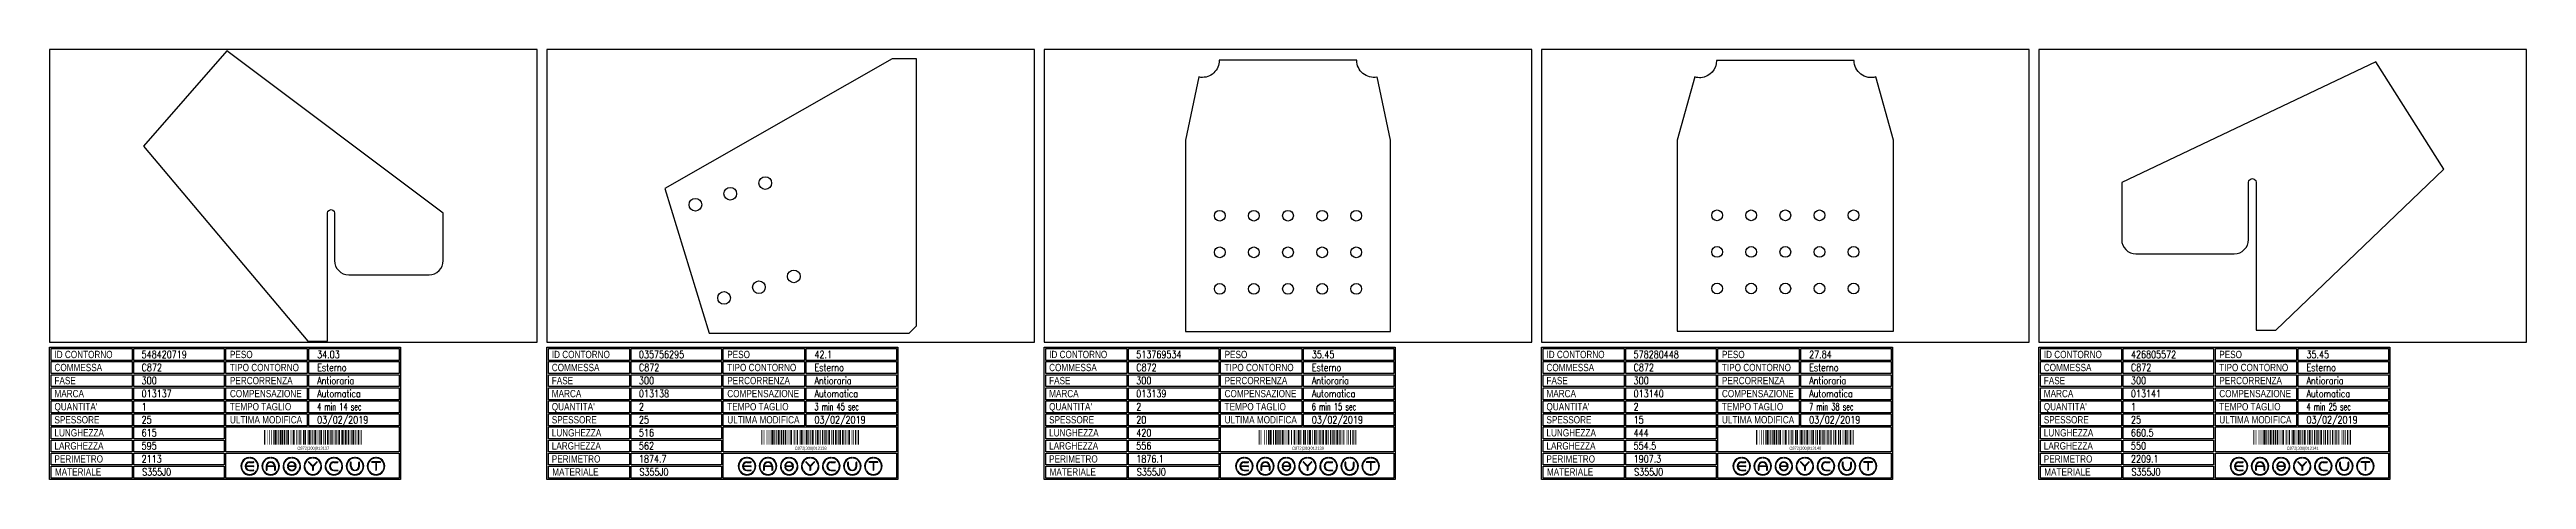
# Model space of a CAD drawing. Header units: millimetres. Extents: x 10000 to 53102, y 10000 to 35064.
# Drawn here: x 10000 to 15080, y 20368 to 21249 of the extents above; entities that cross this region are included whole.
import ezdxf
from ezdxf.enums import TextEntityAlignment as Align

# ---------------------------------------------------------------- set-up
doc = ezdxf.new("R2010")
doc.units = ezdxf.units.MM
doc.styles.add('EasyCutStyle', font='romans.shx', dxfattribs={"width": 0.8})
doc.styles.add('EasyCutStyle1', font='arial.ttf', dxfattribs={"width": 0.8})

# ---------------------------------------------------------------- blocks, each defined once
blk = doc.blocks.new('BlockShape01')
at = {"color": 253}
blk.add_lwpolyline([(0, 0), (720, 0), (720, -271), (0, -271)], close=True, dxfattribs=at)
at = {"color": 2}
for points in [[(3, -2.9), (169.3, -2.9), (169.3, -27.3), (3, -27.3)], [(3, -2.9), (169.3, -2.9), (169.3, -27.3), (3, -27.3)], [(3, -29.6), (169.3, -29.6), (169.3, -54), (3, -54)], [(361.9, -2.9), (528.3, -2.9), (528.3, -27.3), (361.9, -27.3)], [(361.9, -29.6), (528.3, -29.6), (528.3, -54), (361.9, -54)], [(3, -56.4), (169.3, -56.4), (169.3, -80.8), (3, -80.8)], [(3, -83.1), (169.3, -83.1), (169.3, -107.6), (3, -107.6)], [(361.9, -56.4), (528.3, -56.4), (528.3, -80.8), (361.9, -80.8)], [(361.9, -83.1), (528.3, -83.1), (528.3, -107.6), (361.9, -107.6)], [(3, -109.9), (169.3, -109.9), (169.3, -134.3), (3, -134.3)], [(3, -136.7), (169.3, -136.7), (169.3, -161.1), (3, -161.1)], [(361.9, -109.9), (528.3, -109.9), (528.3, -134.3), (361.9, -134.3)], [(361.9, -136.7), (528.3, -136.7), (528.3, -161.1), (361.9, -161.1)], [(3, -163.4), (169.3, -163.4), (169.3, -187.9), (3, -187.9)], [(3, -190.2), (169.3, -190.2), (169.3, -214.6), (3, -214.6)], [(3, -217), (169.3, -217), (169.3, -241.4), (3, -241.4)], [(3, -243.7), (169.3, -243.7), (169.3, -268.1), (3, -268.1)]]:
    blk.add_lwpolyline(points, close=True, dxfattribs=at)
at = {"color": 1}
for points in [[(172.7, -2.9), (358.1, -2.9), (358.1, -27.3), (172.7, -27.3)], [(172.7, -29.6), (358.1, -29.6), (358.1, -54), (172.7, -54)], [(531.6, -2.9), (717, -2.9), (717, -27.3), (531.6, -27.3)], [(531.6, -29.6), (717, -29.6), (717, -54), (531.6, -54)], [(172.7, -56.4), (358.1, -56.4), (358.1, -80.8), (172.7, -80.8)], [(172.7, -83.1), (358.1, -83.1), (358.1, -107.6), (172.7, -107.6)], [(531.6, -56.4), (717, -56.4), (717, -80.8), (531.6, -80.8)], [(531.6, -83.1), (717, -83.1), (717, -107.6), (531.6, -107.6)], [(172.7, -109.9), (358.1, -109.9), (358.1, -134.3), (172.7, -134.3)], [(172.7, -136.7), (358.1, -136.7), (358.1, -161.1), (172.7, -161.1)], [(531.6, -109.9), (717, -109.9), (717, -134.3), (531.6, -134.3)], [(531.6, -136.7), (717, -136.7), (717, -161.1), (531.6, -161.1)], [(172.7, -163.4), (358.1, -163.4), (358.1, -187.9), (172.7, -187.9)], [(172.7, -190.2), (358.1, -190.2), (358.1, -214.6), (172.7, -214.6)], [(361.9, -163.4), (717, -163.4), (717, -214.6), (361.9, -214.6)], [(172.7, -217), (358.1, -217), (358.1, -241.4), (172.7, -241.4)], [(172.7, -243.7), (358.1, -243.7), (358.1, -268.1), (172.7, -268.1)], [(361.9, -217), (717, -217), (717, -268.1), (361.9, -268.1)]]:
    blk.add_lwpolyline(points, close=True, dxfattribs=at)
at = {"color": 161, "style": 'EasyCutStyle1', "width": 0.8}
for s, p in [('COMMESSA', (10.1, -49.1)), ('ID CONTORNO', (10.1, -22.4)), ('TIPO CONTORNO', (370, -49.1)), ('PESO', (370, -22.4)), ('FASE', (10.1, -75.9)), ('MARCA', (10.1, -102.6)), ('COMPENSAZIONE', (370, -102.6)), ('PERCORRENZA', (370, -75.9)), ("QUANTITA'", (10.1, -129.4)), ('SPESSORE', (10.1, -156.2)), ('TEMPO TAGLIO', (370, -129.4)), ('ULTIMA MODIFICA', (370, -156.2)), ('LUNGHEZZA', (10.1, -182.9)), ('LARGHEZZA', (10.1, -209.7)), ('PERIMETRO', (10.1, -236.5)), ('MATERIALE', (11, -263.2))]:
    blk.add_text(s, height=15, dxfattribs=at).set_placement(p)
at = {"style": 'EasyCutStyle'}
for tag, p, width in [('ORDERSHAPE', (188.9, -49.1), 0.8), ('IDSHAPE', (188.9, -22.4), 0.8), ('TYPESHAPE', (548.8, -49.1), 0.8), ('WEIGTHSHAPE', (548.8, -22.4), 0.8), ('PHASESHAPE', (188.9, -75.9), 0.8), ('MKSHAPE', (188.9, -102.6), 0.8), ('JOUSHAPE', (548.8, -75.9), 0.8), ('COMPSHAPE', (548.8, -102.6), 0.8), ('TKSHAPE', (188.9, -156.2), 0.8), ('QTASHAPE', (188.9, -129.4), 0.8), ('TIMECUTSHAPE', (548.8, -129.4), 0.65), ('LASTMODIFYSHAPE', (548.8, -156.2), 0.8), ('LENGTHSHAPE', (188.9, -182.9), 0.8), ('HEIGHTSHAPE', (188.9, -209.7), 0.8), ('PERIMETERSHAPE', (188.9, -236.5), 0.8), ('MATSHAPE', (189.8, -263.2), 0.8)]:
    blk.add_attdef(tag, p, '', height=15, dxfattribs=dict(at, width=width))
blk = doc.blocks.new('Logo')
for color, points in [(140, [(-144.9, -7.2, -1), (-145.9, -7.6, -0.520567), (-131.2, 17.9, -1), (-131.1, 16.9, 0.520567)]), (256, [(-121.7, 0.5), (-137.5, 0.5, -0.394366), (-129.6, 7.9), (-121.7, 7.9, 1), (-121.7, 9), (-129.6, 9, 1), (-129.6, -9), (-121.7, -9, 1), (-121.7, -7.9), (-129.6, -7.9, -0.394366), (-137.5, -0.5), (-121.7, -0.5, 1)]), (140, [(-114.3, -7.2, 1), (-113.3, -7.6, 0.520567), (-128, 17.9, 0.916853), (-128.2, 16.9, 0.043377), (-128.1, 16.9, -0.520567)]), (140, [(-101.7, -7.2, -1), (-102.7, -7.6, -0.520567), (-88, 17.9, -1), (-87.9, 16.9, 0.520567)]), (140, [(-71.1, -7.2, 1), (-70.1, -7.6, 0.520567), (-84.8, 17.9, 1), (-84.9, 16.9, -0.520567)]), (140, [(-58.5, -7.2, -1), (-59.5, -7.6, -0.520567), (-44.8, 17.9, -1), (-44.7, 16.9, 0.520567)]), (256, [(-36.6, -0.5, -0.486114), (-35.5, -1.9, -0.776377), (-50.9, -2, 1), (-51.9, -2.3, 0.776377), (-34.5, -2.1, 0.486114), (-36.6, 0.5), (-49.8, 0.5, -0.486114), (-50.9, 1.9, -0.776377), (-35.5, 2, 1), (-34.5, 2.3, 0.776377), (-51.9, 2.1, 0.486114), (-49.8, -0.5)]), (140, [(-27.9, -7.2, 1), (-26.9, -7.6, 0.520567), (-41.6, 17.9, 1), (-41.7, 16.9, -0.520567)]), (140, [(-15.3, -7.2, -1), (-16.3, -7.6, -0.520567), (-1.6, 17.9, -1), (-1.5, 16.9, 0.520567)]), (256, [(0, 0.8), (-8.1, 8.8, 1), (-8.8, 8.1), (-0.5, -0.2), (-0.5, -7.9, 1), (0.5, -7.9), (0.5, -0.2), (8.8, 8.1, 1), (8.1, 8.8)]), (140, [(15.3, -7.2, 1), (16.3, -7.6, 0.520567), (1.6, 17.9, 1), (1.5, 16.9, -0.520567)]), (140, [(27.9, -7.2, -1), (26.9, -7.6, -0.520567), (41.6, 17.9, -1), (41.7, 16.9, 0.520567)]), (256, [(43.2, -9), (51.1, -9, 1), (51.1, -7.9), (43.2, -7.9, -1), (43.2, 7.9), (51.1, 7.9, 1), (51.1, 9), (43.2, 9, 1)]), (140, [(58.5, -7.2, 1), (59.5, -7.6, 0.520567), (44.8, 17.9, 1), (44.7, 16.9, -0.520567)]), (140, [(71.1, -7.2, -1), (70.1, -7.6, -0.520567), (84.8, 17.9, -1), (84.9, 16.9, 0.520567)]), (256, [(78.5, 0), (78.5, 7.9, 1), (77.4, 7.9), (77.4, 0, 1), (95.4, 0), (95.4, 7.9, 1), (94.3, 7.9), (94.3, 0, -1)]), (140, [(101.7, -7.2, 1), (102.7, -7.6, 0.520567), (88, 17.9, 1), (87.9, 16.9, -0.520567)]), (140, [(114.3, -7.2, -1), (113.3, -7.6, -0.520567), (128, 17.9, -1), (128.1, 16.9, 0.520567)]), (256, [(121.1, 9, 1), (121.1, 7.9), (129.1, 7.9), (129.1, -7.9, 1), (130.1, -7.9), (130.1, 7.9), (138.1, 7.9, 1), (138.1, 9)]), (140, [(144.9, -7.2, 1), (145.9, -7.6, 0.520567), (131.2, 17.9, 1), (131.1, 16.9, -0.520567)]), (140, [(-114.9, -10.3, 1), (-115.7, -9.7, -0.520567), (-143.5, -9.7, 1), (-144.3, -10.3, 0.520567)]), (140, [(-71.7, -10.3, 1), (-72.5, -9.7, -0.520567), (-100.3, -9.7, 1), (-101.1, -10.3, 0.520567)]), (140, [(-28.5, -10.3, 1), (-29.3, -9.7, -0.520567), (-57.1, -9.7, 1), (-57.9, -10.3, 0.520567)]), (140, [(14.7, -10.3, 1), (13.9, -9.7, -0.520567), (-13.9, -9.7, 1), (-14.7, -10.3, 0.520567)]), (140, [(57.9, -10.3, 1), (57.1, -9.7, -0.520567), (29.3, -9.7, 1), (28.5, -10.3, 0.520567)]), (140, [(101.1, -10.3, 1), (100.3, -9.7, -0.520567), (72.5, -9.7, 1), (71.7, -10.3, 0.520567)]), (140, [(144.3, -10.3, 1), (143.5, -9.7, -0.520567), (115.7, -9.7, 1), (114.9, -10.3, 0.520567)])]:
    blk.add_hatch(color=color).paths.add_polyline_path(points)
h = blk.add_hatch(color=256)
h.paths.add_polyline_path([(-78.5, -0.5), (-78.5, -7.9, 1), (-77.4, -7.9), (-77.4, 0, 1), (-95.4, 0), (-95.4, -7.9, 1), (-94.3, -7.9), (-94.3, -0.5)])
h.paths.add_polyline_path([(-94.3, 0.5, -0.933992), (-78.5, 0.5)], flags=16)
for p, q in [((-121.7, 0.5), (-137.5, 0.5)), ((-129.6, 9), (-121.7, 9)), ((-129.6, 7.9), (-121.7, 7.9)), ((-95.4, 0), (-95.4, -7.9)), ((-78.5, 0.5), (-94.3, 0.5)), ((-77.4, 0), (-77.4, -7.9)), ((-36.6, 0.5), (-49.8, 0.5)), ((-0.5, -0.2), (-8.8, 8.1)), ((0, 0.8), (-8.1, 8.8)), ((0, 0.8), (8.1, 8.8)), ((0.5, -0.2), (8.8, 8.1)), ((43.2, 9), (51.1, 9)), ((43.2, 7.9), (51.1, 7.9)), ((77.4, 0), (77.4, 7.9)), ((78.5, 0), (78.5, 7.9)), ((94.3, 0), (94.3, 7.9)), ((95.4, 0), (95.4, 7.9)), ((138.1, 9), (121.1, 9)), ((129.1, 7.9), (121.1, 7.9)), ((129.1, 7.9), (129.1, -7.9)), ((130.1, 7.9), (130.1, -7.9)), ((138.1, 7.9), (130.1, 7.9)), ((-121.7, -0.5), (-137.5, -0.5)), ((-129.6, -7.9), (-121.7, -7.9)), ((-129.6, -9), (-121.7, -9)), ((-94.3, -0.5), (-94.3, -7.9)), ((-78.5, -0.5), (-94.3, -0.5)), ((-78.5, -0.5), (-78.5, -7.9)), ((-36.6, -0.5), (-49.8, -0.5)), ((-0.5, -0.2), (-0.5, -7.9)), ((0.5, -0.2), (0.5, -7.9)), ((43.2, -7.9), (51.1, -7.9)), ((43.2, -9), (51.1, -9))]:
    blk.add_line(p, q)
at = {"color": 140}
for centre, radius, start, end in [((-129.6, 0), 18, 95, 205), ((-129.6, 0), 16.9, 95, 205), ((-131.1, 17.4), 0.54, 275, 95), ((-128.1, 17.4), 0.54, 85, 265), ((-129.6, 0), 16.9, 335, 85), ((-129.6, 0), 18, 335, 85), ((-86.4, 0), 18, 95, 205), ((-86.4, 0), 16.9, 95, 205), ((-87.9, 17.4), 0.54, 275, 95), ((-84.9, 17.4), 0.54, 85, 265), ((-86.4, 0), 16.9, 335, 85), ((-86.4, 0), 18, 335, 85), ((-43.2, 0), 18, 95, 205), ((-43.2, 0), 16.9, 95, 205), ((-44.7, 17.4), 0.54, 275, 95), ((-41.7, 17.4), 0.54, 85, 265), ((-43.2, 0), 16.9, 335, 85), ((-43.2, 0), 18, 335, 85), ((0, 0), 18, 95, 205), ((0, 0), 16.9, 95, 205), ((-1.5, 17.4), 0.54, 275, 95), ((1.5, 17.4), 0.54, 85, 265), ((0, 0), 16.9, 335, 85), ((0, 0), 18, 335, 85), ((43.2, 0), 18, 95, 205), ((43.2, 0), 16.9, 95, 205), ((41.7, 17.4), 0.54, 275, 95), ((44.7, 17.4), 0.54, 85, 265), ((43.2, 0), 16.9, 335, 85), ((43.2, 0), 18, 335, 85), ((86.4, 0), 18, 95, 205), ((86.4, 0), 16.9, 95, 205), ((84.9, 17.4), 0.54, 275, 95), ((87.9, 17.4), 0.54, 85, 265), ((86.4, 0), 16.9, 335, 85), ((86.4, 0), 18, 335, 85), ((129.6, 0), 18, 95, 205), ((129.6, 0), 16.9, 95, 205), ((128.1, 17.4), 0.54, 275, 95), ((131.1, 17.4), 0.54, 85, 265), ((129.6, 0), 16.9, 335, 85), ((129.6, 0), 18, 335, 85), ((-145.4, -7.4), 0.54, 205, 25), ((-143.9, -10), 0.54, 35, 215), ((-129.6, 0), 18, 215, 325), ((-129.6, 0), 16.9, 215, 325), ((-115.3, -10), 0.54, 325, 145), ((-113.8, -7.4), 0.54, 155, 335), ((-102.2, -7.4), 0.54, 205, 25), ((-100.7, -10), 0.54, 35, 215), ((-86.4, 0), 18, 215, 325), ((-86.4, 0), 16.9, 215, 325), ((-72.1, -10), 0.54, 325, 145), ((-70.6, -7.4), 0.54, 155, 335), ((-59, -7.4), 0.54, 205, 25), ((-57.5, -10), 0.54, 35, 215), ((-43.2, 0), 18, 215, 325), ((-43.2, 0), 16.9, 215, 325), ((-28.9, -10), 0.54, 325, 145), ((-27.4, -7.4), 0.54, 155, 335), ((-15.8, -7.4), 0.54, 205, 25), ((-14.3, -10), 0.54, 35, 215), ((0, 0), 18, 215, 325), ((0, 0), 16.9, 215, 325), ((14.3, -10), 0.54, 325, 145), ((15.8, -7.4), 0.54, 155, 335), ((27.4, -7.4), 0.54, 205, 25), ((28.9, -10), 0.54, 35, 215), ((43.2, 0), 18, 215, 325), ((43.2, 0), 16.9, 215, 325), ((57.5, -10), 0.54, 325, 145), ((59, -7.4), 0.54, 155, 335), ((70.6, -7.4), 0.54, 205, 25), ((72.1, -10), 0.54, 35, 215), ((86.4, 0), 18, 215, 325), ((86.4, 0), 16.9, 215, 325), ((100.7, -10), 0.54, 325, 145), ((102.2, -7.4), 0.54, 155, 335), ((113.8, -7.4), 0.54, 205, 25), ((115.3, -10), 0.54, 35, 215), ((129.6, 0), 18, 215, 325), ((129.6, 0), 16.9, 215, 325), ((143.9, -10), 0.54, 325, 145), ((145.4, -7.4), 0.54, 155, 335)]:
    blk.add_arc(centre, radius, start, end, dxfattribs=at)
for centre, radius, start, end in [((-129.6, 0), 9, 90, 270), ((-129.6, 0), 7.92, 90, 176.0904), ((-121.7, 8.5), 0.54, 270, 90), ((-121.7, 0), 0.54, 270, 90), ((-86.4, 0), 9, 0, 180), ((-86.4, 0), 7.92, 3.9096, 176.0904), ((-49.8, 1.6), 2.16, 166.2998, 270), ((-43.2, 0), 9, 15, 166.2998), ((-43.2, 0), 7.92, 15, 166.2998), ((-49.8, 1.6), 1.08, 166.2998, 270), ((-36.6, -1.6), 2.16, 346.2998, 90), ((-35, 2.2), 0.54, 195, 15), ((-8.5, 8.5), 0.54, 45, 225), ((8.5, 8.5), 0.54, 315, 135), ((43.2, 0), 9, 90, 270), ((43.2, 0), 7.92, 90, 270), ((51.1, 8.5), 0.54, 270, 90), ((77.9, 7.9), 0.54, 0, 180), ((86.4, 0), 9, 180, 0), ((86.4, 0), 7.92, 180, 0), ((94.9, 7.9), 0.54, 0, 180), ((121.1, 8.5), 0.54, 90, 270), ((138.1, 8.5), 0.54, 270, 90), ((-129.6, 0), 7.92, 183.9096, 270), ((-121.7, -8.5), 0.54, 270, 90), ((-94.9, -7.9), 0.54, 180, 0), ((-77.9, -7.9), 0.54, 180, 0), ((-51.4, -2.2), 0.54, 15, 195), ((-43.2, 0), 9, 195, 346.2998), ((-43.2, 0), 7.92, 195, 346.2998), ((-36.6, -1.6), 1.08, 346.2998, 90), ((0, -7.9), 0.54, 180, 0), ((51.1, -8.5), 0.54, 270, 90), ((129.6, -7.9), 0.54, 180, 0)]:
    blk.add_arc(centre, radius, start, end)
blk = doc.blocks.new('548420719_128', base_point=(347.5, -222.5))
at = {"linetype": 'Continuous'}
for points, const_width in [([(348.5, -222.5), (348.5, -192.5)], 2), ([(351, -222.5), (351, -192.5)], 1), ([(354, -222.5), (354, -192.5)], 1), ([(359, -222.5), (359, -192.5)], 1), ([(363, -222.5), (363, -192.5)], 1), ([(367.5, -222.5), (367.5, -192.5)], 2), ([(371, -222.5), (371, -192.5)], 3), ([(374, -222.5), (374, -192.5)], 1), ([(377.5, -222.5), (377.5, -192.5)], 2), ([(382, -222.5), (382, -192.5)], 3), ([(385.5, -222.5), (385.5, -192.5)], 2), ([(389, -222.5), (389, -192.5)], 3), ([(392.5, -222.5), (392.5, -192.5)], 2), ([(397, -222.5), (397, -192.5)], 3), ([(401, -222.5), (401, -192.5)], 1), ([(403, -222.5), (403, -192.5)], 1), ([(405, -222.5), (405, -192.5)], 1), ([(408.5, -222.5), (408.5, -192.5)], 4), ([(414.5, -222.5), (414.5, -192.5)], 2), ([(418, -222.5), (418, -192.5)], 1), ([(421, -222.5), (421, -192.5)], 3), ([(425, -222.5), (425, -192.5)], 1), ([(429, -222.5), (429, -192.5)], 3), ([(432.5, -222.5), (432.5, -192.5)], 2), ([(436, -222.5), (436, -192.5)], 1), ([(440, -222.5), (440, -192.5)], 3), ([(443.5, -222.5), (443.5, -192.5)], 2), ([(447, -222.5), (447, -192.5)], 1), ([(449, -222.5), (449, -192.5)], 1), ([(452.5, -222.5), (452.5, -192.5)], 4), ([(458, -222.5), (458, -192.5)], 1), ([(462, -222.5), (462, -192.5)], 3), ([(465.5, -222.5), (465.5, -192.5)], 2), ([(469, -222.5), (469, -192.5)], 1), ([(473, -222.5), (473, -192.5)], 3), ([(477.5, -222.5), (477.5, -192.5)], 2), ([(480.5, -222.5), (480.5, -192.5)], 2), ([(484, -222.5), (484, -192.5)], 1), ([(487, -222.5), (487, -192.5)], 3), ([(491, -222.5), (491, -192.5)], 1), ([(495, -222.5), (495, -192.5)], 3), ([(499.5, -222.5), (499.5, -192.5)], 2), ([(502.5, -222.5), (502.5, -192.5)], 2), ([(506, -222.5), (506, -192.5)], 1), ([(509, -222.5), (509, -192.5)], 3), ([(514, -222.5), (514, -192.5)], 3), ([(517.5, -222.5), (517.5, -192.5)], 2), ([(521, -222.5), (521, -192.5)], 3), ([(524, -222.5), (524, -192.5)], 1), ([(527, -222.5), (527, -192.5)], 1), ([(530.5, -222.5), (530.5, -192.5)], 4), ([(535.5, -222.5), (535.5, -192.5)], 2), ([(541, -222.5), (541, -192.5)], 3), ([(544, -222.5), (544, -192.5)], 1), ([(546.5, -222.5), (546.5, -192.5)], 2)]:
    blk.add_lwpolyline(points, dxfattribs=dict(at, const_width=const_width))
blk.add_text('C872|300|013137', height=6).set_placement((448.5, -233), align=Align.CENTER)
blk = doc.blocks.new('035756295_128', base_point=(298, -239))
at = {"linetype": 'Continuous'}
for points, const_width in [([(299, -239), (299, -209)], 2), ([(301.5, -239), (301.5, -209)], 1), ([(304.5, -239), (304.5, -209)], 1), ([(309.5, -239), (309.5, -209)], 1), ([(313.5, -239), (313.5, -209)], 1), ([(318, -239), (318, -209)], 2), ([(321.5, -239), (321.5, -209)], 3), ([(324.5, -239), (324.5, -209)], 1), ([(328, -239), (328, -209)], 2), ([(332.5, -239), (332.5, -209)], 3), ([(336, -239), (336, -209)], 2), ([(339.5, -239), (339.5, -209)], 3), ([(343, -239), (343, -209)], 2), ([(347.5, -239), (347.5, -209)], 3), ([(351.5, -239), (351.5, -209)], 1), ([(353.5, -239), (353.5, -209)], 1), ([(355.5, -239), (355.5, -209)], 1), ([(359, -239), (359, -209)], 4), ([(365, -239), (365, -209)], 2), ([(368.5, -239), (368.5, -209)], 1), ([(371.5, -239), (371.5, -209)], 3), ([(375.5, -239), (375.5, -209)], 1), ([(379.5, -239), (379.5, -209)], 3), ([(383, -239), (383, -209)], 2), ([(386.5, -239), (386.5, -209)], 1), ([(390.5, -239), (390.5, -209)], 3), ([(394, -239), (394, -209)], 2), ([(397.5, -239), (397.5, -209)], 1), ([(399.5, -239), (399.5, -209)], 1), ([(403, -239), (403, -209)], 4), ([(408.5, -239), (408.5, -209)], 1), ([(412.5, -239), (412.5, -209)], 3), ([(416, -239), (416, -209)], 2), ([(419.5, -239), (419.5, -209)], 1), ([(423.5, -239), (423.5, -209)], 3), ([(428, -239), (428, -209)], 2), ([(431, -239), (431, -209)], 2), ([(434.5, -239), (434.5, -209)], 1), ([(437.5, -239), (437.5, -209)], 3), ([(441.5, -239), (441.5, -209)], 1), ([(445.5, -239), (445.5, -209)], 3), ([(450, -239), (450, -209)], 2), ([(453, -239), (453, -209)], 2), ([(456.5, -239), (456.5, -209)], 1), ([(459.5, -239), (459.5, -209)], 3), ([(464.5, -239), (464.5, -209)], 3), ([(467.5, -239), (467.5, -209)], 1), ([(471, -239), (471, -209)], 2), ([(474.5, -239), (474.5, -209)], 1), ([(478, -239), (478, -209)], 4), ([(483.5, -239), (483.5, -209)], 1), ([(486, -239), (486, -209)], 2), ([(491.5, -239), (491.5, -209)], 3), ([(494.5, -239), (494.5, -209)], 1), ([(497, -239), (497, -209)], 2)]:
    blk.add_lwpolyline(points, dxfattribs=dict(at, const_width=const_width))
blk.add_text('C872|300|013138', height=6).set_placement((399, -249.5), align=Align.CENTER)
blk = doc.blocks.new('513769534_128', base_point=(250, -242))
at = {"linetype": 'Continuous'}
for points, const_width in [([(251, -242), (251, -212)], 2), ([(253.5, -242), (253.5, -212)], 1), ([(256.5, -242), (256.5, -212)], 1), ([(261.5, -242), (261.5, -212)], 1), ([(265.5, -242), (265.5, -212)], 1), ([(270, -242), (270, -212)], 2), ([(273.5, -242), (273.5, -212)], 3), ([(276.5, -242), (276.5, -212)], 1), ([(280, -242), (280, -212)], 2), ([(284.5, -242), (284.5, -212)], 3), ([(288, -242), (288, -212)], 2), ([(291.5, -242), (291.5, -212)], 3), ([(295, -242), (295, -212)], 2), ([(299.5, -242), (299.5, -212)], 3), ([(303.5, -242), (303.5, -212)], 1), ([(305.5, -242), (305.5, -212)], 1), ([(307.5, -242), (307.5, -212)], 1), ([(311, -242), (311, -212)], 4), ([(317, -242), (317, -212)], 2), ([(320.5, -242), (320.5, -212)], 1), ([(323.5, -242), (323.5, -212)], 3), ([(327.5, -242), (327.5, -212)], 1), ([(331.5, -242), (331.5, -212)], 3), ([(335, -242), (335, -212)], 2), ([(338.5, -242), (338.5, -212)], 1), ([(342.5, -242), (342.5, -212)], 3), ([(346, -242), (346, -212)], 2), ([(349.5, -242), (349.5, -212)], 1), ([(351.5, -242), (351.5, -212)], 1), ([(355, -242), (355, -212)], 4), ([(360.5, -242), (360.5, -212)], 1), ([(364.5, -242), (364.5, -212)], 3), ([(368, -242), (368, -212)], 2), ([(371.5, -242), (371.5, -212)], 1), ([(375.5, -242), (375.5, -212)], 3), ([(380, -242), (380, -212)], 2), ([(383, -242), (383, -212)], 2), ([(386.5, -242), (386.5, -212)], 1), ([(389.5, -242), (389.5, -212)], 3), ([(393.5, -242), (393.5, -212)], 1), ([(397.5, -242), (397.5, -212)], 3), ([(402, -242), (402, -212)], 2), ([(405, -242), (405, -212)], 2), ([(408.5, -242), (408.5, -212)], 1), ([(411.5, -242), (411.5, -212)], 3), ([(416.5, -242), (416.5, -212)], 3), ([(420.5, -242), (420.5, -212)], 1), ([(423, -242), (423, -212)], 2), ([(426.5, -242), (426.5, -212)], 1), ([(431, -242), (431, -212)], 2), ([(434.5, -242), (434.5, -212)], 1), ([(438, -242), (438, -212)], 2), ([(443.5, -242), (443.5, -212)], 3), ([(446.5, -242), (446.5, -212)], 1), ([(449, -242), (449, -212)], 2)]:
    blk.add_lwpolyline(points, dxfattribs=dict(at, const_width=const_width))
blk.add_text('C872|300|013139', height=6).set_placement((351, -252.5), align=Align.CENTER)
blk = doc.blocks.new('578280448_128', base_point=(262, -242.7))
at = {"linetype": 'Continuous'}
for points, const_width in [([(263, -242.7), (263, -212.7)], 2), ([(265.5, -242.7), (265.5, -212.7)], 1), ([(268.5, -242.7), (268.5, -212.7)], 1), ([(273.5, -242.7), (273.5, -212.7)], 1), ([(277.5, -242.7), (277.5, -212.7)], 1), ([(282, -242.7), (282, -212.7)], 2), ([(285.5, -242.7), (285.5, -212.7)], 3), ([(288.5, -242.7), (288.5, -212.7)], 1), ([(292, -242.7), (292, -212.7)], 2), ([(296.5, -242.7), (296.5, -212.7)], 3), ([(300, -242.7), (300, -212.7)], 2), ([(303.5, -242.7), (303.5, -212.7)], 3), ([(307, -242.7), (307, -212.7)], 2), ([(311.5, -242.7), (311.5, -212.7)], 3), ([(315.5, -242.7), (315.5, -212.7)], 1), ([(317.5, -242.7), (317.5, -212.7)], 1), ([(319.5, -242.7), (319.5, -212.7)], 1), ([(323, -242.7), (323, -212.7)], 4), ([(329, -242.7), (329, -212.7)], 2), ([(332.5, -242.7), (332.5, -212.7)], 1), ([(335.5, -242.7), (335.5, -212.7)], 3), ([(339.5, -242.7), (339.5, -212.7)], 1), ([(343.5, -242.7), (343.5, -212.7)], 3), ([(347, -242.7), (347, -212.7)], 2), ([(350.5, -242.7), (350.5, -212.7)], 1), ([(354.5, -242.7), (354.5, -212.7)], 3), ([(358, -242.7), (358, -212.7)], 2), ([(361.5, -242.7), (361.5, -212.7)], 1), ([(363.5, -242.7), (363.5, -212.7)], 1), ([(367, -242.7), (367, -212.7)], 4), ([(372.5, -242.7), (372.5, -212.7)], 1), ([(376.5, -242.7), (376.5, -212.7)], 3), ([(380, -242.7), (380, -212.7)], 2), ([(383.5, -242.7), (383.5, -212.7)], 1), ([(387.5, -242.7), (387.5, -212.7)], 3), ([(392, -242.7), (392, -212.7)], 2), ([(395, -242.7), (395, -212.7)], 2), ([(398.5, -242.7), (398.5, -212.7)], 1), ([(401.5, -242.7), (401.5, -212.7)], 3), ([(405.5, -242.7), (405.5, -212.7)], 1), ([(409.5, -242.7), (409.5, -212.7)], 3), ([(414, -242.7), (414, -212.7)], 2), ([(417, -242.7), (417, -212.7)], 2), ([(420.5, -242.7), (420.5, -212.7)], 1), ([(424.5, -242.7), (424.5, -212.7)], 3), ([(427.5, -242.7), (427.5, -212.7)], 1), ([(431.5, -242.7), (431.5, -212.7)], 3), ([(435, -242.7), (435, -212.7)], 2), ([(438.5, -242.7), (438.5, -212.7)], 1), ([(440.5, -242.7), (440.5, -212.7)], 1), ([(446, -242.7), (446, -212.7)], 4), ([(450, -242.7), (450, -212.7)], 2), ([(455.5, -242.7), (455.5, -212.7)], 3), ([(458.5, -242.7), (458.5, -212.7)], 1), ([(461, -242.7), (461, -212.7)], 2)]:
    blk.add_lwpolyline(points, dxfattribs=dict(at, const_width=const_width))
blk.add_text('C872|300|013140', height=6).set_placement((363, -253.2), align=Align.CENTER)
blk = doc.blocks.new('426805572_128', base_point=(370.2, -245))
at = {"linetype": 'Continuous'}
for points, const_width in [([(371.2, -245), (371.2, -215)], 2), ([(373.7, -245), (373.7, -215)], 1), ([(376.7, -245), (376.7, -215)], 1), ([(381.7, -245), (381.7, -215)], 1), ([(385.7, -245), (385.7, -215)], 1), ([(390.2, -245), (390.2, -215)], 2), ([(393.7, -245), (393.7, -215)], 3), ([(396.7, -245), (396.7, -215)], 1), ([(400.2, -245), (400.2, -215)], 2), ([(404.7, -245), (404.7, -215)], 3), ([(408.2, -245), (408.2, -215)], 2), ([(411.7, -245), (411.7, -215)], 3), ([(415.2, -245), (415.2, -215)], 2), ([(419.7, -245), (419.7, -215)], 3), ([(423.7, -245), (423.7, -215)], 1), ([(425.7, -245), (425.7, -215)], 1), ([(427.7, -245), (427.7, -215)], 1), ([(431.2, -245), (431.2, -215)], 4), ([(437.2, -245), (437.2, -215)], 2), ([(440.7, -245), (440.7, -215)], 1), ([(443.7, -245), (443.7, -215)], 3), ([(447.7, -245), (447.7, -215)], 1), ([(451.7, -245), (451.7, -215)], 3), ([(455.2, -245), (455.2, -215)], 2), ([(458.7, -245), (458.7, -215)], 1), ([(462.7, -245), (462.7, -215)], 3), ([(466.2, -245), (466.2, -215)], 2), ([(469.7, -245), (469.7, -215)], 1), ([(471.7, -245), (471.7, -215)], 1), ([(475.2, -245), (475.2, -215)], 4), ([(480.7, -245), (480.7, -215)], 1), ([(484.7, -245), (484.7, -215)], 3), ([(488.2, -245), (488.2, -215)], 2), ([(491.7, -245), (491.7, -215)], 1), ([(495.7, -245), (495.7, -215)], 3), ([(500.2, -245), (500.2, -215)], 2), ([(503.2, -245), (503.2, -215)], 2), ([(506.7, -245), (506.7, -215)], 1), ([(509.7, -245), (509.7, -215)], 3), ([(513.7, -245), (513.7, -215)], 1), ([(517.7, -245), (517.7, -215)], 3), ([(522.2, -245), (522.2, -215)], 2), ([(525.2, -245), (525.2, -215)], 2), ([(528.7, -245), (528.7, -215)], 1), ([(532.7, -245), (532.7, -215)], 3), ([(535.7, -245), (535.7, -215)], 1), ([(539.7, -245), (539.7, -215)], 3), ([(544.2, -245), (544.2, -215)], 2), ([(546.7, -245), (546.7, -215)], 1), ([(550.7, -245), (550.7, -215)], 1), ([(554.2, -245), (554.2, -215)], 2), ([(558.2, -245), (558.2, -215)], 2), ([(563.7, -245), (563.7, -215)], 3), ([(566.7, -245), (566.7, -215)], 1), ([(569.2, -245), (569.2, -215)], 2)]:
    blk.add_lwpolyline(points, dxfattribs=dict(at, const_width=const_width))
blk.add_text('C872|300|013141', height=6).set_placement((471.2, -255.5), align=Align.CENTER)

msp = doc.modelspace()

# ---------------------------------------------------------------- linework, layer by layer
for p, q in [((11000, 21249), (10000, 21249)), ((10000, 21249), (10000, 20649)), ((11000, 20649), (11000, 21249)), ((12020, 21249), (11020, 21249)), ((11020, 21249), (11020, 20649)), ((12020, 20649), (12020, 21249)), ((13040, 21249), (12040, 21249)), ((12040, 21249), (12040, 20649)), ((13040, 20649), (13040, 21249)), ((14060, 21249), (13060, 21249)), ((13060, 21249), (13060, 20649)), ((14060, 20649), (14060, 21249)), ((15080, 21249), (14080, 21249)), ((14080, 21249), (14080, 20649)), ((15080, 20649), (15080, 21249)), ((10000, 20649), (11000, 20649)), ((11020, 20649), (12020, 20649)), ((12040, 20649), (13040, 20649)), ((13060, 20649), (14060, 20649)), ((14080, 20649), (15080, 20649))]:
    msp.add_line(p, q)
at = {"color": 2}
for points in [[(10530, 20651.5), (10570, 20651.5), (10570, 20914), (10571, 20917.5), (10574, 20920), (10577.5, 20921), (10581, 20920), (10583.5, 20917.5), (10584.5, 20914), (10584.5, 20816.5, 0.414214), (10613.5, 20787.5), (10778.5, 20787.5, 0.414214), (10807.5, 20816.5), (10807.5, 20914), (10363.5, 21246.5), (10192.5, 21051)], [(12330, 20671), (12750, 20671), (12750, 21063.5), (12723, 21193), (12722.5, 21192.5, -0.470998), (12681, 21227), (12399, 21227, -0.440679), (12361, 21192, -0.048054), (12357, 21193), (12330, 21063.5)], [(13338, 20671.8), (13782, 20671.8), (13782, 21063.3), (13745.5, 21192.8, -0.495566), (13701, 21226.3), (13419, 21226.3, -0.390357), (13387, 21191.3, -0.090665), (13374.5, 21192.8), (13338, 21063.3)], [(14525.8, 20674), (14565.8, 20674), (14910.3, 21004), (14771.3, 21224), (14249.8, 20976.5), (14249.8, 20859.5, 0.414214), (14278.8, 20830.5), (14480.8, 20830.5, 0.414214), (14509.8, 20859.5), (14509.8, 20976.5), (14510.8, 20980.5), (14513.8, 20983.5), (14517.8, 20984.5), (14521.8, 20983.5), (14524.8, 20980.5), (14525.8, 20976.5)]]:
    msp.add_lwpolyline(points, format="xyb", close=True, dxfattribs=at)
msp.add_lwpolyline([(11353, 20668), (11763, 20668), (11778, 20683), (11778, 21230), (11728, 21230), (11262, 20964.5)], close=True, dxfattribs=at)
at = {"color": 4}
for centre, radius in [((11468, 20975.5), 13), ((11324.5, 20931), 13), ((11396, 20953.5), 13), ((12400, 20908.5), 11), ((12470, 20908.5), 11), ((12540, 20908.5), 11), ((12610, 20908.5), 11), ((12680, 20908.5), 11), ((13420, 20909.3), 11), ((13490, 20909.3), 11), ((13560, 20909.3), 11), ((13630, 20909.3), 11), ((13700, 20909.3), 11), ((12400, 20833.5), 11), ((12470, 20833.5), 11), ((12540, 20833.5), 11), ((12610, 20833.5), 11), ((12680, 20833.5), 11), ((13420, 20834.3), 11), ((13490, 20834.3), 11), ((13560, 20834.3), 11), ((13630, 20834.3), 11), ((13700, 20834.3), 11), ((11526.5, 20784), 13), ((11383.5, 20740), 13), ((11455, 20762), 13), ((12400, 20758.5), 11), ((12470, 20758.5), 11), ((12540, 20758.5), 11), ((12610, 20758.5), 11), ((12680, 20758.5), 11), ((13420, 20759.3), 11), ((13490, 20759.3), 11), ((13560, 20759.3), 11), ((13630, 20759.3), 11), ((13700, 20759.3), 11)]:
    msp.add_circle(centre, radius, dxfattribs=at)

# ---------------------------------------------------------------- block references
for p, values in [((10000, 20639), {'IDSHAPE': '548420719', 'ORDERSHAPE': 'C872', 'PHASESHAPE': '300', 'MKSHAPE': '013137', 'TKSHAPE': '25', 'LENGTHSHAPE': '615', 'HEIGHTSHAPE': '595', 'MATSHAPE': 'S355J0', 'LASTMODIFYSHAPE': '03/02/2019', 'PERIMETERSHAPE': '2113', 'WEIGTHSHAPE': '34.03', 'TYPESHAPE': 'Esterno', 'JOUSHAPE': 'Antioraria', 'COMPSHAPE': 'Automatica', 'TIMECUTSHAPE': '4 min 14 sec', 'QTASHAPE': '1'}), ((11020, 20639), {'IDSHAPE': '035756295', 'ORDERSHAPE': 'C872', 'PHASESHAPE': '300', 'MKSHAPE': '013138', 'TKSHAPE': '25', 'LENGTHSHAPE': '516', 'HEIGHTSHAPE': '562', 'MATSHAPE': 'S355J0', 'LASTMODIFYSHAPE': '03/02/2019', 'PERIMETERSHAPE': '1874.7', 'WEIGTHSHAPE': '42.1', 'TYPESHAPE': 'Esterno', 'JOUSHAPE': 'Antioraria', 'COMPSHAPE': 'Automatica', 'TIMECUTSHAPE': '3 min 45 sec', 'QTASHAPE': '2'}), ((12040, 20639), {'IDSHAPE': '513769534', 'ORDERSHAPE': 'C872', 'PHASESHAPE': '300', 'MKSHAPE': '013139', 'TKSHAPE': '20', 'LENGTHSHAPE': '420', 'HEIGHTSHAPE': '556', 'MATSHAPE': 'S355J0', 'LASTMODIFYSHAPE': '03/02/2019', 'PERIMETERSHAPE': '1876.1', 'WEIGTHSHAPE': '35.45', 'TYPESHAPE': 'Esterno', 'JOUSHAPE': 'Antioraria', 'COMPSHAPE': 'Automatica', 'TIMECUTSHAPE': '6 min 15 sec', 'QTASHAPE': '2'}), ((13060, 20639), {'IDSHAPE': '578280448', 'ORDERSHAPE': 'C872', 'PHASESHAPE': '300', 'MKSHAPE': '013140', 'TKSHAPE': '15', 'LENGTHSHAPE': '444', 'HEIGHTSHAPE': '554.5', 'MATSHAPE': 'S355J0', 'LASTMODIFYSHAPE': '03/02/2019', 'PERIMETERSHAPE': '1907.3', 'WEIGTHSHAPE': '27.84', 'TYPESHAPE': 'Esterno', 'JOUSHAPE': 'Antioraria', 'COMPSHAPE': 'Automatica', 'TIMECUTSHAPE': '7 min 38 sec', 'QTASHAPE': '2'}), ((14080, 20639), {'IDSHAPE': '426805572', 'ORDERSHAPE': 'C872', 'PHASESHAPE': '300', 'MKSHAPE': '013141', 'TKSHAPE': '25', 'LENGTHSHAPE': '660.5', 'HEIGHTSHAPE': '550', 'MATSHAPE': 'S355J0', 'LASTMODIFYSHAPE': '03/02/2019', 'PERIMETERSHAPE': '2209.1', 'WEIGTHSHAPE': '35.45', 'TYPESHAPE': 'Esterno', 'JOUSHAPE': 'Antioraria', 'COMPSHAPE': 'Automatica', 'TIMECUTSHAPE': '4 min 25 sec', 'QTASHAPE': '1'})]:
    msp.add_blockref('BlockShape01', p).add_auto_attribs(values)
for name, p in [('548420719_128', (10440, 20439.5)), ('035756295_128', (11460, 20439.5)), ('513769534_128', (12480, 20439.5)), ('578280448_128', (13500, 20439.5)), ('426805572_128', (14520, 20439.5)), ('Logo', (10540, 20395)), ('Logo', (11560, 20395)), ('Logo', (12580, 20395)), ('Logo', (13600, 20395)), ('Logo', (14620, 20395))]:
    msp.add_blockref(name, p)

doc.saveas('drawing.dxf')
